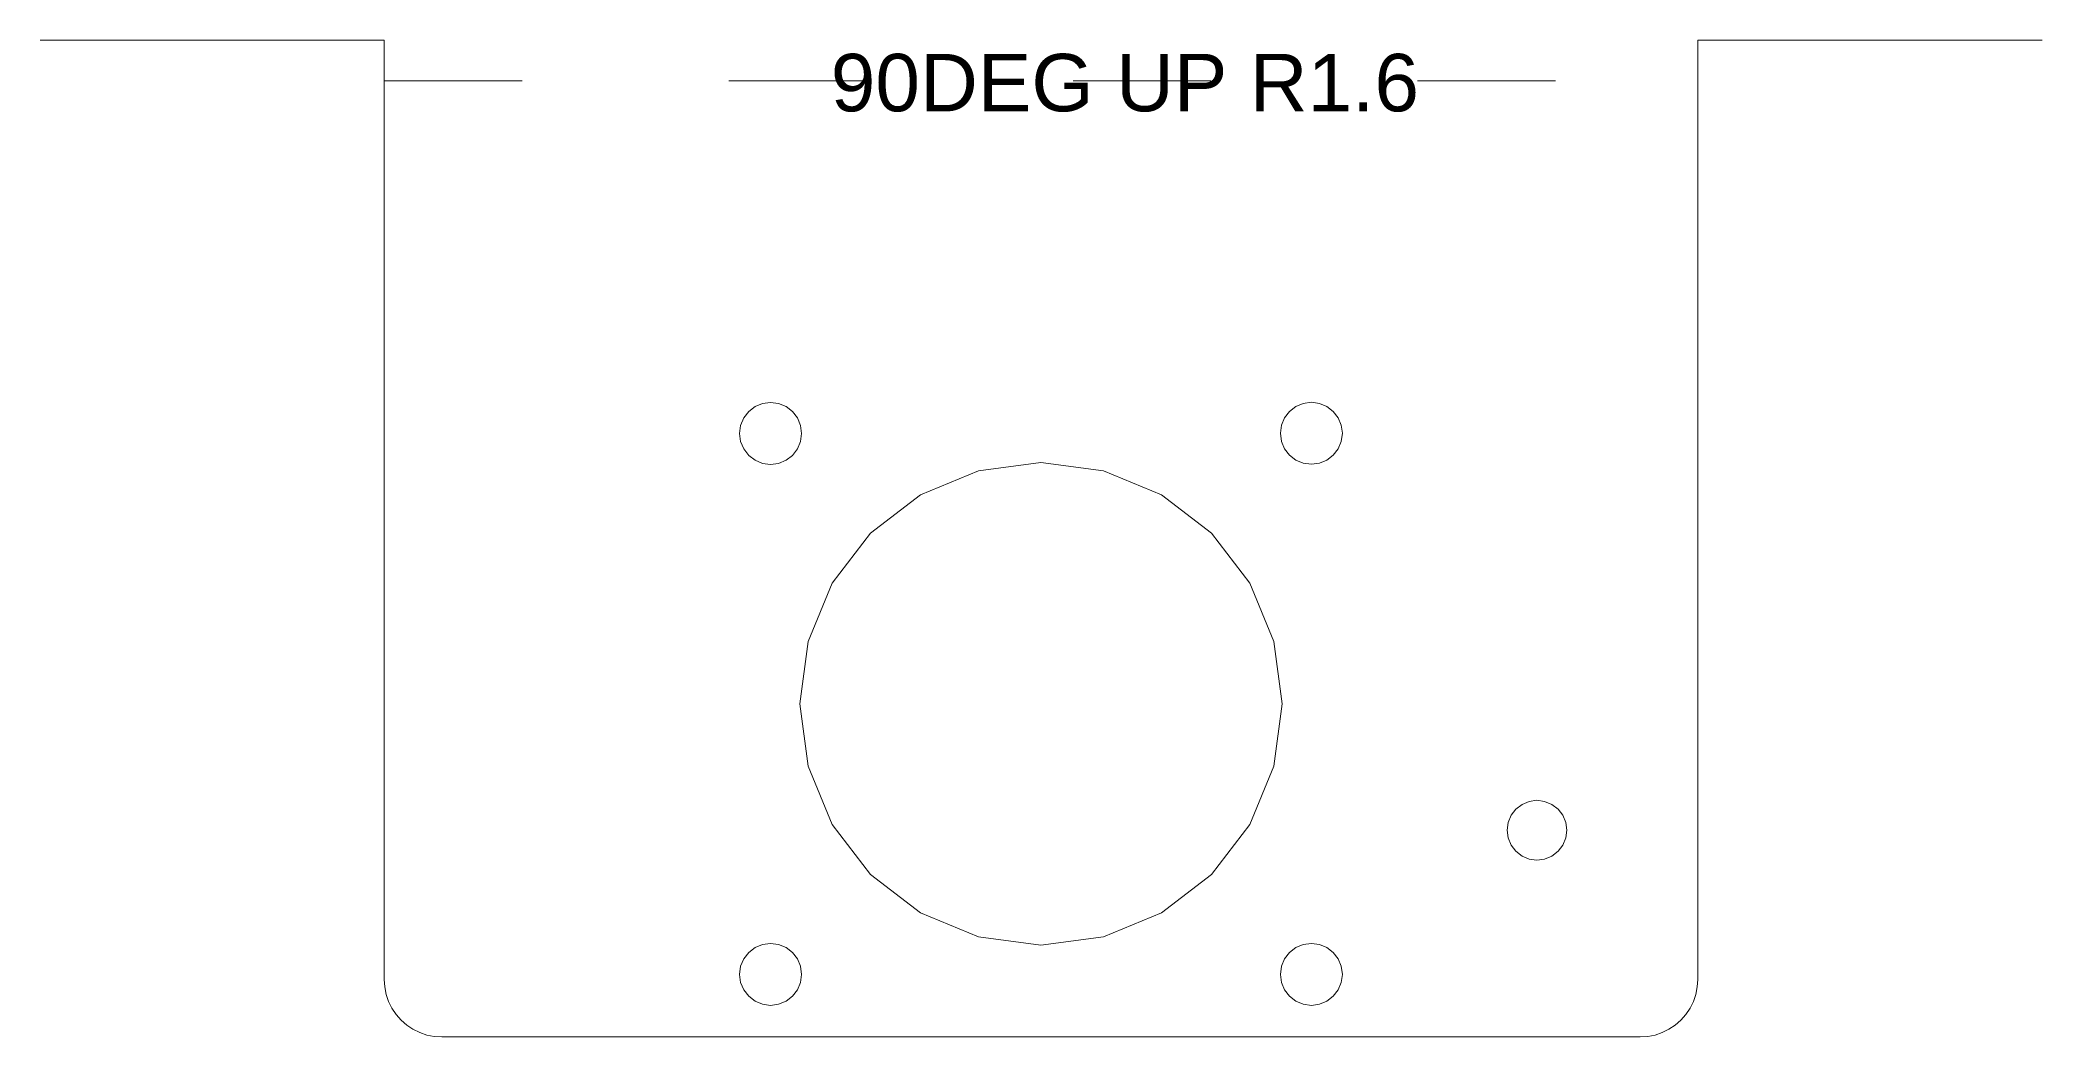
# Model space of a CAD drawing. Extents: x -21 to 705, y 870 to 3200.
# Drawn here: x 531.1 to 705.5, y 1554.4 to 1641.2 of the extents above; entities that cross this region are included whole.
import ezdxf

# ---------------------------------------------------------------- set-up
doc = ezdxf.new("R2010")
doc.units = 0
doc.linetypes.add('ACAD_ISO03W100', pattern=[30, 12, -18])
doc.layers.get('0').update_dxf_attribs({"lineweight": 25, "true_color": 0xffffff})
doc.layers.add('Layer0', color=7, linetype='BYLAYER', lineweight=5)
doc.styles.add('textstyle27', font='')
doc.styles.get('textstyle27').set_extended_font_data('Arial')

msp = doc.modelspace()

# ---------------------------------------------------------------- texts
at = {"insert": (600, 1640), "char_height": 1, "attachment_point": 1, "style": 'textstyle27'}
msp.add_mtext('\\H5;90DEG UP R1.6', dxfattribs=at)

# ---------------------------------------------------------------- linework, layer by layer
at = {"layer": 'Layer0'}
for p, q in [((559.07, 1641.21), (531.13, 1641.21)), ((561.11, 1641.21), (559.07, 1641.21)), ((561.11, 1637.66), (561.11, 1641.21)), ((675.51, 1641.21), (675.51, 1637.66)), ((677.55, 1641.21), (675.51, 1641.21)), ((677.55, 1641.21), (705.5, 1641.21)), ((561.11, 1559.42), (561.11, 1637.66)), ((675.51, 1637.66), (675.51, 1559.42)), ((594.06, 1609.56), (593.41, 1609.29)), ((594.76, 1609.66), (594.06, 1609.56)), ((595.46, 1609.56), (594.76, 1609.66)), ((596.11, 1609.29), (595.46, 1609.56)), ((641.16, 1609.58), (640.51, 1609.31)), ((641.86, 1609.67), (641.16, 1609.58)), ((642.56, 1609.58), (641.86, 1609.67)), ((643.21, 1609.31), (642.56, 1609.58)), ((592.42, 1608.31), (592.15, 1607.66)), ((592.85, 1608.87), (592.42, 1608.31)), ((593.41, 1609.29), (592.85, 1608.87)), ((596.67, 1608.87), (596.11, 1609.29)), ((597.1, 1608.31), (596.67, 1608.87)), ((597.37, 1607.66), (597.1, 1608.31)), ((639.52, 1608.32), (639.25, 1607.67)), ((639.95, 1608.88), (639.52, 1608.32)), ((640.51, 1609.31), (639.95, 1608.88)), ((643.77, 1608.88), (643.21, 1609.31)), ((644.2, 1608.32), (643.77, 1608.88)), ((644.47, 1607.67), (644.2, 1608.32)), ((592.15, 1607.66), (592.06, 1606.96)), ((592.06, 1606.96), (592.15, 1606.26)), ((592.15, 1606.26), (592.42, 1605.61)), ((597.1, 1605.61), (597.37, 1606.26)), ((597.46, 1606.96), (597.37, 1607.66)), ((597.37, 1606.26), (597.46, 1606.96)), ((639.25, 1607.67), (639.16, 1606.97)), ((639.16, 1606.97), (639.25, 1606.27)), ((639.25, 1606.27), (639.52, 1605.62)), ((644.2, 1605.62), (644.47, 1606.27)), ((644.56, 1606.97), (644.47, 1607.67)), ((644.47, 1606.27), (644.56, 1606.97)), ((592.42, 1605.61), (592.85, 1605.05)), ((592.85, 1605.05), (593.41, 1604.62)), ((593.41, 1604.62), (594.06, 1604.35)), ((594.06, 1604.35), (594.76, 1604.26)), ((594.76, 1604.26), (595.46, 1604.35)), ((595.46, 1604.35), (596.11, 1604.62)), ((596.11, 1604.62), (596.67, 1605.05)), ((596.67, 1605.05), (597.1, 1605.61)), ((618.31, 1604.42), (612.88, 1603.71)), ((623.75, 1603.71), (618.31, 1604.42)), ((639.52, 1605.62), (639.95, 1605.06)), ((639.95, 1605.06), (640.51, 1604.63)), ((640.51, 1604.63), (641.16, 1604.36)), ((641.16, 1604.36), (641.86, 1604.27)), ((641.86, 1604.27), (642.56, 1604.36)), ((642.56, 1604.36), (643.21, 1604.63)), ((643.21, 1604.63), (643.77, 1605.06)), ((643.77, 1605.06), (644.2, 1605.62)), ((612.88, 1603.71), (607.81, 1601.61)), ((628.81, 1601.61), (623.75, 1603.71)), ((607.81, 1601.61), (603.46, 1598.27)), ((633.16, 1598.27), (628.81, 1601.61)), ((603.46, 1598.27), (600.12, 1593.92)), ((636.5, 1593.92), (633.16, 1598.27)), ((600.12, 1593.92), (598.03, 1588.86)), ((638.6, 1588.86), (636.5, 1593.92)), ((598.03, 1588.86), (597.31, 1583.42)), ((639.31, 1583.42), (638.6, 1588.86)), ((597.31, 1583.42), (598.03, 1577.99)), ((638.6, 1577.99), (639.31, 1583.42)), ((598.03, 1577.99), (600.12, 1572.92)), ((636.5, 1572.92), (638.6, 1577.99)), ((659.67, 1574.26), (660.21, 1574.67)), ((660.21, 1574.67), (660.84, 1574.93)), ((660.84, 1574.93), (661.51, 1575.02)), ((661.51, 1575.02), (662.18, 1574.93)), ((662.18, 1574.93), (662.81, 1574.67)), ((662.81, 1574.67), (663.35, 1574.26)), ((600.12, 1572.92), (603.46, 1568.57)), ((633.16, 1568.57), (636.5, 1572.92)), ((658.91, 1572.42), (659, 1573.09)), ((659, 1573.09), (659.26, 1573.72)), ((659.26, 1573.72), (659.67, 1574.26)), ((663.35, 1574.26), (663.76, 1573.72)), ((663.76, 1573.72), (664.02, 1573.09)), ((664.02, 1573.09), (664.11, 1572.42)), ((659, 1571.75), (658.91, 1572.42)), ((659.26, 1571.12), (659, 1571.75)), ((659.67, 1570.58), (659.26, 1571.12)), ((663.76, 1571.12), (663.35, 1570.58)), ((664.02, 1571.75), (663.76, 1571.12)), ((664.11, 1572.42), (664.02, 1571.75)), ((660.21, 1570.17), (659.67, 1570.58)), ((660.84, 1569.91), (660.21, 1570.17)), ((661.51, 1569.82), (660.84, 1569.91)), ((662.18, 1569.91), (661.51, 1569.82)), ((662.81, 1570.17), (662.18, 1569.91)), ((663.35, 1570.58), (662.81, 1570.17)), ((603.46, 1568.57), (607.81, 1565.23)), ((628.81, 1565.23), (633.16, 1568.57)), ((607.81, 1565.23), (612.88, 1563.14)), ((623.75, 1563.14), (628.81, 1565.23)), ((594.06, 1562.48), (593.41, 1562.21)), ((594.76, 1562.57), (594.06, 1562.48)), ((595.46, 1562.48), (594.76, 1562.57)), ((596.11, 1562.21), (595.46, 1562.48)), ((612.88, 1563.14), (618.31, 1562.42)), ((618.31, 1562.42), (623.75, 1563.14)), ((641.16, 1562.48), (640.51, 1562.21)), ((641.86, 1562.57), (641.16, 1562.48)), ((642.56, 1562.48), (641.86, 1562.57)), ((643.21, 1562.21), (642.56, 1562.48)), ((592.42, 1561.22), (592.15, 1560.57)), ((592.85, 1561.78), (592.42, 1561.22)), ((593.41, 1562.21), (592.85, 1561.78)), ((596.67, 1561.78), (596.11, 1562.21)), ((597.1, 1561.22), (596.67, 1561.78)), ((597.37, 1560.57), (597.1, 1561.22)), ((639.52, 1561.22), (639.25, 1560.57)), ((639.95, 1561.78), (639.52, 1561.22)), ((640.51, 1562.21), (639.95, 1561.78)), ((643.77, 1561.78), (643.21, 1562.21)), ((644.2, 1561.22), (643.77, 1561.78)), ((644.47, 1560.57), (644.2, 1561.22)), ((561.11, 1559.42), (561.15, 1558.77)), ((592.15, 1560.57), (592.06, 1559.87)), ((592.06, 1559.87), (592.15, 1559.17)), ((592.15, 1559.17), (592.42, 1558.52)), ((597.1, 1558.52), (597.37, 1559.17)), ((597.46, 1559.87), (597.37, 1560.57)), ((597.37, 1559.17), (597.46, 1559.87)), ((639.25, 1560.57), (639.16, 1559.87)), ((639.16, 1559.87), (639.25, 1559.17)), ((639.25, 1559.17), (639.52, 1558.52)), ((644.2, 1558.52), (644.47, 1559.17)), ((644.56, 1559.87), (644.47, 1560.57)), ((644.47, 1559.17), (644.56, 1559.87)), ((675.47, 1558.77), (675.51, 1559.42)), ((561.15, 1558.77), (561.28, 1558.13)), ((561.28, 1558.13), (561.49, 1557.51)), ((561.49, 1557.51), (561.78, 1556.92)), ((592.42, 1558.52), (592.85, 1557.96)), ((592.85, 1557.96), (593.41, 1557.53)), ((593.41, 1557.53), (594.06, 1557.26)), ((594.06, 1557.26), (594.76, 1557.17)), ((594.76, 1557.17), (595.46, 1557.26)), ((595.46, 1557.26), (596.11, 1557.53)), ((596.11, 1557.53), (596.67, 1557.96)), ((596.67, 1557.96), (597.1, 1558.52)), ((639.52, 1558.52), (639.95, 1557.96)), ((639.95, 1557.96), (640.51, 1557.53)), ((640.51, 1557.53), (641.16, 1557.26)), ((641.16, 1557.26), (641.86, 1557.17)), ((641.86, 1557.17), (642.56, 1557.26)), ((642.56, 1557.26), (643.21, 1557.53)), ((643.21, 1557.53), (643.77, 1557.96)), ((643.77, 1557.96), (644.2, 1558.52)), ((674.84, 1556.92), (675.13, 1557.51)), ((675.13, 1557.51), (675.34, 1558.13)), ((675.34, 1558.13), (675.47, 1558.77)), ((561.78, 1556.92), (562.14, 1556.38)), ((562.14, 1556.38), (562.58, 1555.89)), ((562.58, 1555.89), (563.07, 1555.45)), ((563.07, 1555.45), (563.61, 1555.09)), ((673.01, 1555.09), (673.55, 1555.45)), ((673.55, 1555.45), (674.05, 1555.89)), ((674.05, 1555.89), (674.48, 1556.38)), ((674.48, 1556.38), (674.84, 1556.92)), ((563.61, 1555.09), (564.2, 1554.8)), ((564.2, 1554.8), (564.82, 1554.59)), ((564.82, 1554.59), (565.46, 1554.46)), ((565.46, 1554.46), (566.11, 1554.42)), ((566.11, 1554.42), (670.51, 1554.42)), ((670.51, 1554.42), (671.16, 1554.46)), ((671.16, 1554.46), (671.81, 1554.59)), ((671.81, 1554.59), (672.42, 1554.8)), ((672.42, 1554.8), (673.01, 1555.09))]:
    msp.add_line(p, q, dxfattribs=at)
at = {"layer": 'Layer0', "color": 2, "linetype": 'ACAD_ISO03W100', "true_color": 0xffff00}
msp.add_line((561.11, 1637.66), (675.51, 1637.66), dxfattribs=at)

msp.set_redraw_order([(e.dxf.handle, doc.entitydb.next_handle()) for e in msp.query("TEXT MTEXT ATTDEF DIMENSION ARC_DIMENSION")])  # texts and dimensions are drawn at this point

doc.saveas('drawing.dxf')
